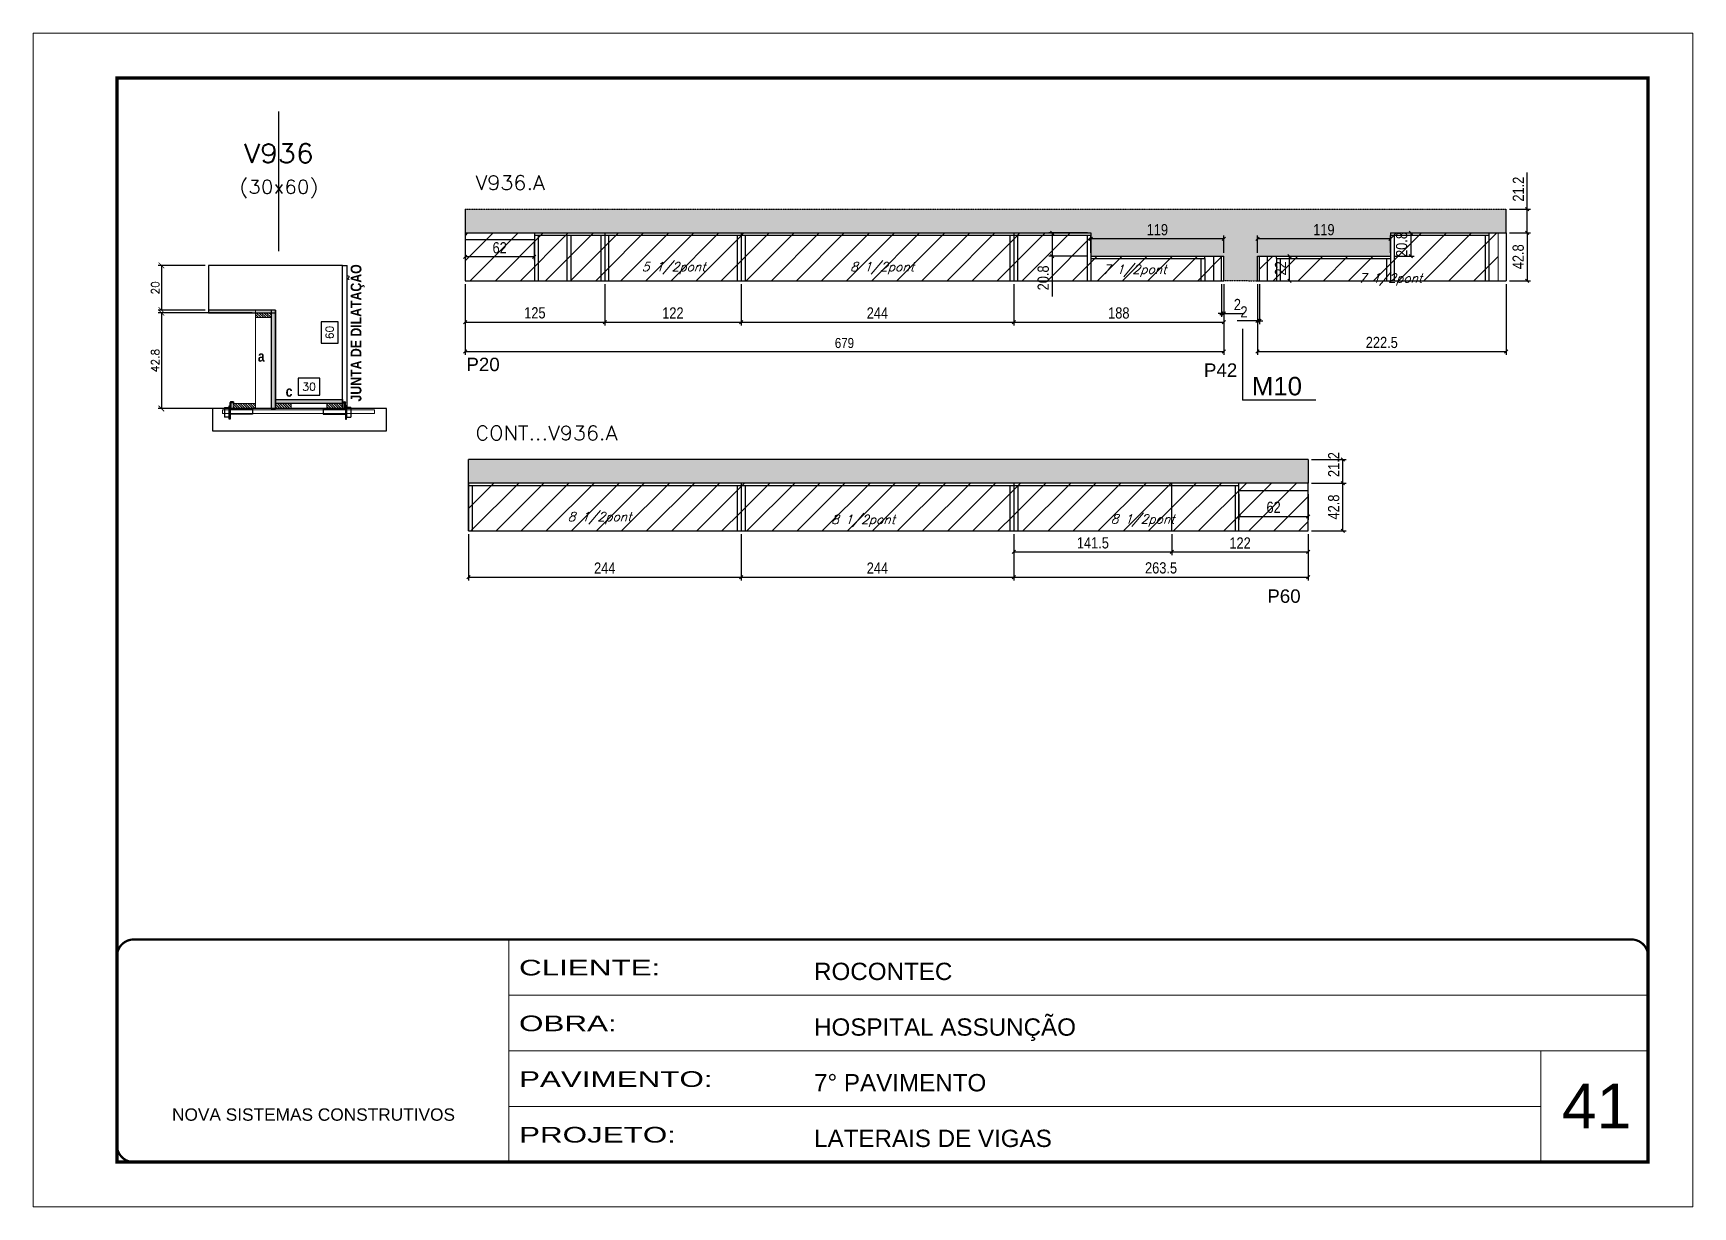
# Model space of a CAD drawing. Extents: x -20960 to -5926, y -2106 to 21915.
# Drawn here: x -12207 to -10722, y 9380 to 10430 of the extents above; entities that cross this region are included whole.
import ezdxf
from ezdxf.enums import TextEntityAlignment as Align

# ---------------------------------------------------------------- set-up
doc = ezdxf.new("R2010")
doc.units = 0
for name, pattern in [('CONTINUO', [0]), ('DASHED', [0.75, 0.5, -0.25]), ('HIDDEN', [0.375, 0.25, -0.125])]:
    doc.linetypes.add(name, pattern=pattern)
for name, color, linetype in [('5', 5, 'Continuous'), ('barrote', 251, 'Continuous'), ('COTA', 241, 'Continuous'), ('Cota Seção (2x)', 4, 'Continuous'), ('detalhes', 4, 'Continuous'), ('NOMENCLATURA', 7, 'Continuous'), ('Painéis', 200, 'Continuous'), ('presilha', 1, 'Continuous'), ('SARR_2.2x7', 40, 'Continuous'), ('SARR_3.5x7', 81, 'Continuous'), ('texto', 7, 'Continuous'), ('Texto de Titulo', 7, 'Continuous'), ('Texto Qtd Sarr', 242, 'Continuous')]:
    doc.layers.add(name, color=color, linetype=linetype)
for name, color, linetype, lineweight in [('CARIMBO', 255, 'Continuous', 9), ('CONCRETO', 251, 'Continuous', 25), ('Folhas', 255, 'Continuous', 9), ('Hachura', 251, 'Continuous', 9), ('Madeira', 126, 'Continuous', 18), ('Sarr 2.2x7', 40, 'Continuous', 9), ('SARRAFO DE PRESSAO', 251, 'DASHED', 9), ('SCO-___-LAJ', 2, 'Continuous', 0), ('Texto Seção', 7, 'Continuous', 15)]:
    doc.layers.add(name, color=color, linetype=linetype, lineweight=lineweight)
doc.styles.add('ARIAL', font='arial.ttf')
doc.styles.add('COTA TECNICA', font='techl___.ttf', dxfattribs={"height": 10})
doc.styles.add('COTA TECNICA-50', font='techl___.ttf', dxfattribs={"height": 9})
doc.styles.add('REGUA-120', font='ROMANS.shx', dxfattribs={"height": 15})
doc.styles.add('Romans', font='romans.shx')
doc.styles.get("Standard").update_dxf_attribs({"font": 'arial.ttf'})
doc.styles.add('TECNICA', font='techb___.ttf', dxfattribs={"height": 10})
doc.styles.add('Tecnologia', font='')
doc.styles.get('Tecnologia').set_extended_font_data('Forgotten Futurist')
doc.dimstyles.new('COTA PAINEL-50', dxfattribs={"dimtxt": 9, "dimasz": 3, "dimexe": 3, "dimexo": 3, "dimgap": 3, "dimtad": 1, "dimdec": 1, "dimzin": 12, "dimdsep": 46, "dimtxsty": 'COTA TECNICA-50', "dimblk1": 'OBLIQUE', "dimblk2": 'OBLIQUE', "dimsah": 1, "dimcen": 0.9, "dimclrd": 4, "dimclre": 4, "dimclrt": 240, "dimadec": 1, "dimazin": 3, "dimtfac": 1, "dimtdec": 1, "dimtmove": 0, "dimatfit": 3, "dimfxl": 1, "dimtolj": 1, "dimtzin": 12, "dimarcsym": 0})
doc.dimstyles.new('Cota Seção (2x)', dxfattribs={"dimtxt": 7, "dimasz": 5, "dimexe": 3, "dimexo": 3, "dimgap": 2, "dimtad": 3, "dimdec": 1, "dimlfac": 0.5, "dimzin": 12, "dimdsep": 46, "dimtxsty": 'Romans', "dimblk": 'ARCHTICK', "dimcen": 0, "dimclrd": 4, "dimclre": 4, "dimclrt": 1, "dimadec": 1, "dimazin": 3, "dimtfac": 1, "dimtdec": 1, "dimtmove": 0, "dimatfit": 3, "dimldrblk": 'OBLIQUE', "dimfxl": 1, "dimtolj": 1, "dimtzin": 12, "dimarcsym": 0})
doc.dimstyles.new('Cota Seção interna', dxfattribs={"dimtxt": 7, "dimasz": 6, "dimexe": 0.18, "dimexo": 2, "dimgap": -4, "dimtad": 3, "dimdec": 1, "dimlfac": 0.5, "dimzin": 12, "dimdsep": 46, "dimtxsty": 'Romans', "dimblk": 'ARCHTICK', "dimcen": 0.09, "dimse1": 1, "dimse2": 1, "dimsd1": 1, "dimsd2": 1, "dimclrd": 180, "dimclre": 5, "dimclrt": 1, "dimadec": 0, "dimazin": 3, "dimtfac": 1, "dimtdec": 1, "dimtofl": 0, "dimtmove": 0, "dimatfit": 3, "dimldrblk": 'ARCHTICK', "dimfxl": 1, "dimtolj": 1, "dimtzin": 0, "dimarcsym": 0})
doc.dimstyles.new('PAINEL', dxfattribs={"dimtxt": 10, "dimasz": 3, "dimexe": 3, "dimexo": 3, "dimgap": 3, "dimtad": 1, "dimdec": 1, "dimzin": 12, "dimdsep": 46, "dimtxsty": 'COTA TECNICA', "dimblk1": 'OBLIQUE', "dimblk2": 'OBLIQUE', "dimsah": 1, "dimcen": 0.9, "dimclrd": 4, "dimclre": 4, "dimclrt": 240, "dimadec": 1, "dimazin": 3, "dimtfac": 1, "dimtdec": 1, "dimtmove": 0, "dimatfit": 3, "dimfxl": 1, "dimtolj": 1, "dimtzin": 12, "dimarcsym": 0})

msp = doc.modelspace()

# ---------------------------------------------------------------- texts
at = {"layer": '5', "linetype": 'Continuous'}
for s, p in [('P20', (-11819.39, 10127.3)), ('P42', (-11159.44, 10122.18)), ('P60', (-11102.74, 9920.01))]:
    msp.add_text(s, height=12, rotation=359.99996, dxfattribs=at).set_placement(p)
at = {"layer": 'CARIMBO', "style": 'ARIAL'}
msp.add_text('41', height=40, dxfattribs=at).set_placement((-10839.14, 9449.78))
at = {"layer": 'detalhes', "style": 'TECNICA'}
msp.add_text('JUNTA DE DILATAÇÃO', height=9.6, rotation=90, dxfattribs=at).set_placement((-11913.33, 10100.13))
for s, p in [('a', (-12006.01, 10135.74)), ('c', (-11981.1, 10104.43))]:
    msp.add_text(s, height=9.6, dxfattribs=at).set_placement(p)
at = {"layer": 'NOMENCLATURA', "linetype": 'Continuous'}
msp.add_text('M10', height=16.5, dxfattribs=at).set_placement((-11116.51, 10105.63))
at = {"layer": 'texto', "color": 2, "char_height": 8, "attachment_point": 5, "style": 'Romans'}
for s, insert in [('{\\Q19;\\C256;5 1/2pont}', (-11633.91, 10219.34)), ('{\\Q19;\\C256;8 1/2pont}', (-11447.39, 10219.34)), ('{\\Q19;\\C256;7 1/2pont}', (-11221.53, 10217.14)), ('{\\Q19;\\C256;7 1/2pont}', (-10992.58, 10209.2)), ('{\\Q19;\\C256;8 1/2pont}', (-11700.2, 9995.79)), ('{\\Q19;\\C256;8 1/2pont}', (-11464.38, 9993.26)), ('{\\Q19;\\C256;8 1/2pont}', (-11214.23, 9993.67))]:
    msp.add_mtext(s, dxfattribs=dict(at, insert=insert))
at = {"layer": 'Texto Seção', "style": 'REGUA-120', "width": 1.05}
for s, p in [('V936.A', (-11811.26, 10289.39)), ('CONT...V936.A', (-11811.26, 10065.48))]:
    msp.add_text(s, height=13, dxfattribs=at).set_placement(p)

# ---------------------------------------------------------------- blocks, each defined once
blk = doc.blocks.new('9999999999')
at = {"color": 30, "linetype": 'CONTINUO'}
for p, q in [((98564.6, 34230.2), (98564.6, 34429.4)), ((98564.6, 34379.6), (99584, 34379.6)), ((98564.6, 34329.8), (99488, 34329.8)), ((99584, 34329.8), (99488, 34329.8)), ((99488, 34329.8), (99488, 34230.2)), ((98564.6, 34280), (99488, 34280))]:
    blk.add_line(p, q, dxfattribs=at)
at = {"color": 30, "linetype": 'CONTINUO', "const_width": 2}
blk.add_lwpolyline([(99584, 34230.2), (99584, 34414.4, 0.414214), (99569, 34429.4), (98229, 34429.4, 0.414214), (98214, 34414.4), (98214, 34245.2, 0.414214), (98229, 34230.2), (99584, 34230.2)], format="xyb", dxfattribs=at)
at = {"layer": 'Folhas'}
blk.add_lwpolyline([(98139, 34190.2), (99624, 34190.2), (99624, 35240.2), (98139, 35240.2)], close=True, dxfattribs=at)
at = {"layer": 'Folhas', "color": 30, "const_width": 3}
blk.add_lwpolyline([(98214, 34230.2), (99584, 34230.2), (99584, 35200.2), (98214, 35200.2)], close=True, dxfattribs=at)
at = {"color": 7, "linetype": 'Continuous', "ltscale": 5, "style": 'ARIAL'}
for s, height, p in [('ROCONTEC', 15.48, (98837.7, 34393.1)), ('HOSPITAL ASSUNÇÃO', 15.483, (98837.7, 34343.3)), ('7° PAVIMENTO', 15.483, (98837.7, 34293.5)), ('NOVA SISTEMAS CONSTRUTIVOS', 11.059, (98263.2, 34267.2)), ('LATERAIS DE VIGAS', 15.483, (98837.7, 34243.7))]:
    blk.add_text(s, height=height, dxfattribs=at).set_placement(p)
at = {"layer": 'Folhas', "color": 7, "style": 'Tecnologia', "width": 1.5}
for s, p in [('CLIENTE:', (98573.7, 34397.2)), ('OBRA:', (98573.7, 34347.3)), ('PAVIMENTO:', (98573.7, 34297.5)), ('PROJETO:', (98573.7, 34247.7))]:
    blk.add_text(s, height=14, dxfattribs=at).set_placement(p)
blk = doc.blocks.new('titulo1')
at = {"layer": 'Defpoints', "color": 252, "linetype": 'HIDDEN', "ltscale": 2}
blk.add_line((0, 0), (0, 125), dxfattribs=at)
at = {"layer": 'Defpoints', "style": 'Romans', "oblique": 15}
blk.add_attdef('FOLHA', text='', height=10, dxfattribs=at).set_placement((0, 15.6), align=Align.MIDDLE_CENTER)
at = {"layer": 'Texto Qtd Sarr', "color": 3, "style": 'Romans', "oblique": 15}
for tag, height, p in [('TITULO', 17, (0, 71.4)), ('SEÇÃO', 12, (0, 41.5))]:
    blk.add_attdef(tag, text='', height=height, dxfattribs=at).set_placement(p, align=Align.MIDDLE_CENTER)
blk = doc.blocks.new('PRESILHA METÁLICA 1')
at = {"layer": 'presilha'}
for p, q in [((0, 13), (6, 13)), ((0, 13), (0, 0)), ((6, 0), (0, 0)), ((6, 15.5), (7.5, 15.5)), ((6, -2.5), (6, 15.5)), ((6, 13), (6, 0)), ((7.5, 10.6), (7.5, 19.9)), ((7.5, 15.5), (7.5, -2.5)), ((37.5, 4.1), (7.5, 4.1)), ((12, 21), (8.6, 21)), ((9, 11.6), (9, 18.9)), ((12, 19.5), (9.6, 19.5)), ((37.5, 11), (9.6, 11)), ((12, 21), (12, 19.5)), ((37.5, 11), (37.5, 4.1)), ((7.5, -2.5), (6, -2.5))]:
    blk.add_line(p, q, dxfattribs=at)
for centre, radius, start, end in [((8.6, 19.9), 1.14, 90, 180), ((9.6, 18.9), 0.57, 90, 180), ((9.6, 11.6), 0.57, 180, 270)]:
    blk.add_arc(centre, radius, start, end, dxfattribs=at)
blk = doc.blocks.new('*D1413')
at = {"layer": 'Cota Seção (2x)', "color": 180, "lineweight": -2, "transparency": 16777216}
for p, q in [((-11950.5, 10120.9), (-11969.9, 10120.9)), ((-11969.9, 10120.9), (-11969.9, 10105.9)), ((-11950.5, 10105.9), (-11950.5, 10120.9)), ((-11969.9, 10105.9), (-11950.5, 10105.9))]:
    blk.add_line(p, q, dxfattribs=at)
at = {"layer": 'Defpoints', "color": 0, "transparency": 16777216}
for p in [(-11930.2, 10101.9), (-11990.2, 10093.9), (-11930.2, 10093.9)]:
    blk.add_point(p, dxfattribs=at)
at = {"layer": 'Cota Seção (2x)', "color": 1, "transparency": 16777216, "insert": (-11960.2, 10113.4), "char_height": 7, "attachment_point": 5, "style": 'Romans'}
blk.add_mtext('\\A1;30', dxfattribs=at)
blk = doc.blocks.new('_ArchTick')
at = {"color": 0, "linetype": 'ByBlock', "const_width": 0.15}
blk.add_lwpolyline([(-0.5, -0.5), (0.5, 0.5)], dxfattribs=at)
blk = doc.blocks.new('*D1632')
at = {"layer": 'COTA', "color": 4, "lineweight": -2, "transparency": 16777216}
for p, q in [((-12011.2, 10179.5), (-12095.3, 10179.5)), ((-12092.3, 10179.5), (-12092.3, 10093.9)), ((-12011.2, 10093.9), (-12095.3, 10093.9))]:
    blk.add_line(p, q, dxfattribs=at)
at = {"layer": 'Defpoints', "color": 0, "transparency": 16777216}
for p in [(-12008.2, 10179.5), (-12092.3, 10093.9), (-12008.2, 10093.9)]:
    blk.add_point(p, dxfattribs=at)
at = {"layer": 'COTA', "color": 4, "lineweight": -2, "transparency": 16777216, "xscale": 5, "yscale": 5, "zscale": 5}
for p, rotation in [((-12092.3, 10179.5), 90), ((-12092.3, 10093.9), 270)]:
    blk.add_blockref('_ArchTick', p, dxfattribs=dict(at, rotation=rotation))
at = {"layer": 'COTA', "color": 1, "transparency": 16777216, "insert": (-12097.8, 10136.7), "char_height": 7, "attachment_point": 5, "rotation": 90, "style": 'Romans'}
blk.add_mtext('\\A1;42.8', dxfattribs=at)
blk = doc.blocks.new('_Oblique')
at = {"color": 0, "linetype": 'ByBlock', "lineweight": -2}
blk.add_line((-0.5, -0.5), (0.5, 0.5), dxfattribs=at)
blk = doc.blocks.new('*D1633')
at = {"layer": 'COTA', "color": 4, "lineweight": -2, "transparency": 16777216}
for p, q in [((-12053.2, 10221.9), (-12095.3, 10221.9)), ((-12092.3, 10221.9), (-12092.3, 10181.9)), ((-12053.2, 10181.9), (-12095.3, 10181.9))]:
    blk.add_line(p, q, dxfattribs=at)
at = {"layer": 'Defpoints', "color": 0, "transparency": 16777216}
for p in [(-12050.2, 10221.9), (-12092.3, 10181.9), (-12050.2, 10181.9)]:
    blk.add_point(p, dxfattribs=at)
at = {"layer": 'COTA', "color": 4, "lineweight": -2, "transparency": 16777216, "xscale": 5, "yscale": 5, "zscale": 5}
for p, rotation in [((-12092.3, 10221.9), 90), ((-12092.3, 10181.9), 270)]:
    blk.add_blockref('_ArchTick', p, dxfattribs=dict(at, rotation=rotation))
at = {"layer": 'COTA', "color": 1, "transparency": 16777216, "insert": (-12097.8, 10201.9), "char_height": 7, "attachment_point": 5, "rotation": 90, "style": 'Romans'}
blk.add_mtext('\\A1;20', dxfattribs=at)
blk = doc.blocks.new('*D1649')
at = {"layer": 'Cota Seção (2x)', "color": 180, "lineweight": -2, "transparency": 16777216}
for p, q in [((-11934.2, 10171.4), (-11949.2, 10171.4)), ((-11949.2, 10171.4), (-11949.2, 10152.4)), ((-11934.2, 10152.4), (-11934.2, 10171.4)), ((-11949.2, 10152.4), (-11934.2, 10152.4))]:
    blk.add_line(p, q, dxfattribs=at)
at = {"layer": 'Defpoints', "color": 0, "transparency": 16777216}
for p in [(-11930.2, 10221.9), (-11930.2, 10101.9), (-11930.2, 10101.9)]:
    blk.add_point(p, dxfattribs=at)
at = {"layer": 'Cota Seção (2x)', "color": 1, "transparency": 16777216, "insert": (-11941.7, 10161.9), "char_height": 7, "attachment_point": 5, "rotation": 90, "style": 'Romans'}
blk.add_mtext('\\A1;60', dxfattribs=at)
blk = doc.blocks.new('*D1650')
at = {"layer": 'COTA', "color": 4, "linetype": 'ByBlock', "lineweight": -2, "transparency": 16777216}
for p, q in [((-11329.6, 10205.2), (-11329.6, 10168.2)), ((-11141.6, 10205.2), (-11141.6, 10168.2)), ((-11329.6, 10171.2), (-11141.6, 10171.2))]:
    blk.add_line(p, q, dxfattribs=at)
at = {"layer": 'Defpoints', "color": 0, "linetype": 'ByBlock', "transparency": 16777216}
for p in [(-11329.6, 10208.2), (-11141.6, 10208.2), (-11141.6, 10171.2)]:
    blk.add_point(p, dxfattribs=at)
at = {"layer": 'COTA', "color": 4, "linetype": 'ByBlock', "lineweight": -2, "transparency": 16777216, "xscale": 3, "yscale": 3, "zscale": 3, "rotation": 180}
blk.add_blockref('_Oblique', (-11329.6, 10171.2), dxfattribs=at)
at = {"layer": 'COTA', "color": 4, "linetype": 'ByBlock', "lineweight": -2, "transparency": 16777216, "xscale": 3, "yscale": 3, "zscale": 3}
blk.add_blockref('_Oblique', (-11141.6, 10171.2), dxfattribs=at)
at = {"layer": 'COTA', "color": 240, "linetype": 'ByBlock', "transparency": 16777216, "insert": (-11235.6, 10179.3), "char_height": 10, "attachment_point": 5, "style": 'COTA TECNICA'}
blk.add_mtext('\\A1;188', dxfattribs=at)
blk = doc.blocks.new('*D1422')
at = {"layer": 'COTA', "color": 4, "linetype": 'ByBlock', "lineweight": -2, "transparency": 16777216}
for p, q in [((-11111.6, 10205.2), (-11111.6, 10141.8)), ((-10889.1, 10205.2), (-10889.1, 10141.8)), ((-11111.6, 10144.8), (-10889.1, 10144.8))]:
    blk.add_line(p, q, dxfattribs=at)
at = {"layer": 'Defpoints', "color": 0, "linetype": 'ByBlock', "transparency": 16777216}
for p in [(-11111.6, 10208.2), (-10889.1, 10208.2), (-10889.1, 10144.8)]:
    blk.add_point(p, dxfattribs=at)
at = {"layer": 'COTA', "color": 4, "linetype": 'ByBlock', "lineweight": -2, "transparency": 16777216, "xscale": 3, "yscale": 3, "zscale": 3, "rotation": 180}
blk.add_blockref('_Oblique', (-11111.6, 10144.8), dxfattribs=at)
at = {"layer": 'COTA', "color": 4, "linetype": 'ByBlock', "lineweight": -2, "transparency": 16777216, "xscale": 3, "yscale": 3, "zscale": 3}
blk.add_blockref('_Oblique', (-10889.1, 10144.8), dxfattribs=at)
at = {"layer": 'COTA', "color": 240, "linetype": 'ByBlock', "transparency": 16777216, "insert": (-11000.3, 10152.9), "char_height": 10, "attachment_point": 5, "style": 'COTA TECNICA'}
blk.add_mtext('\\A1;222.5', dxfattribs=at)
blk = doc.blocks.new('*D1651')
at = {"layer": 'COTA', "color": 4, "linetype": 'ByBlock', "lineweight": -2, "transparency": 16777216}
for p, q in [((-10989.6, 10251), (-10971.4, 10251)), ((-10974.4, 10251), (-10974.4, 10230.2)), ((-10989.6, 10230.2), (-10971.4, 10230.2))]:
    blk.add_line(p, q, dxfattribs=at)
at = {"layer": 'Defpoints', "color": 0, "linetype": 'ByBlock', "transparency": 16777216}
for p in [(-10992.6, 10251), (-10992.6, 10230.2), (-10974.4, 10230.2)]:
    blk.add_point(p, dxfattribs=at)
at = {"layer": 'COTA', "color": 4, "linetype": 'ByBlock', "lineweight": -2, "transparency": 16777216, "xscale": 3, "yscale": 3, "zscale": 3}
for p, rotation in [((-10974.4, 10251), 90), ((-10974.4, 10230.2), 270)]:
    blk.add_blockref('_Oblique', p, dxfattribs=dict(at, rotation=rotation))
at = {"layer": 'COTA', "color": 240, "linetype": 'ByBlock', "transparency": 16777216, "insert": (-10982.5, 10240.6), "char_height": 10, "attachment_point": 5, "rotation": 90, "style": 'COTA TECNICA'}
blk.add_mtext('\\A1;20.8', dxfattribs=at)
blk = doc.blocks.new('*D1652')
at = {"layer": 'COTA', "color": 4, "linetype": 'ByBlock', "lineweight": -2, "transparency": 16777216}
for p, q in [((-11111.6, 10233.2), (-11111.6, 10248.7)), ((-10992.6, 10233.2), (-10992.6, 10248.7)), ((-10992.6, 10245.7), (-11111.6, 10245.7))]:
    blk.add_line(p, q, dxfattribs=at)
at = {"layer": 'Defpoints', "color": 0, "linetype": 'ByBlock', "transparency": 16777216}
for p in [(-11111.6, 10245.7), (-11111.6, 10230.2), (-10992.6, 10230.2)]:
    blk.add_point(p, dxfattribs=at)
at = {"layer": 'COTA', "color": 4, "linetype": 'ByBlock', "lineweight": -2, "transparency": 16777216, "xscale": 3, "yscale": 3, "zscale": 3, "rotation": 180}
blk.add_blockref('_Oblique', (-11111.6, 10245.7), dxfattribs=at)
at = {"layer": 'COTA', "color": 4, "linetype": 'ByBlock', "lineweight": -2, "transparency": 16777216, "xscale": 3, "yscale": 3, "zscale": 3}
blk.add_blockref('_Oblique', (-10992.6, 10245.7), dxfattribs=at)
at = {"layer": 'COTA', "color": 240, "linetype": 'ByBlock', "transparency": 16777216, "insert": (-11052.1, 10253.8), "char_height": 10, "attachment_point": 5, "style": 'COTA TECNICA'}
blk.add_mtext('\\A1;119', dxfattribs=at)
blk = doc.blocks.new('*D1653')
at = {"layer": 'COTA', "color": 4, "linetype": 'ByBlock', "lineweight": -2, "transparency": 16777216}
for p, q in [((-11143.6, 10205.2), (-11143.6, 10175.9)), ((-11141.6, 10205.2), (-11141.6, 10175.9)), ((-11143.6, 10178.9), (-11146.6, 10178.9)), ((-11143.6, 10178.9), (-11141.6, 10178.9)), ((-11141.6, 10178.9), (-11123.5, 10178.9))]:
    blk.add_line(p, q, dxfattribs=at)
at = {"layer": 'Defpoints', "color": 0, "linetype": 'ByBlock', "transparency": 16777216}
for p in [(-11143.6, 10208.2), (-11141.6, 10208.2), (-11141.6, 10178.9)]:
    blk.add_point(p, dxfattribs=at)
at = {"layer": 'COTA', "color": 4, "linetype": 'ByBlock', "lineweight": -2, "transparency": 16777216, "xscale": 3, "yscale": 3, "zscale": 3}
blk.add_blockref('_Oblique', (-11143.6, 10178.9), dxfattribs=at)
at = {"layer": 'COTA', "color": 4, "linetype": 'ByBlock', "lineweight": -2, "transparency": 16777216, "xscale": 3, "yscale": 3, "zscale": 3, "rotation": 180}
blk.add_blockref('_Oblique', (-11141.6, 10178.9), dxfattribs=at)
at = {"layer": 'COTA', "color": 240, "linetype": 'ByBlock', "transparency": 16777216, "insert": (-11129.5, 10186.9), "char_height": 10, "attachment_point": 5, "style": 'COTA TECNICA'}
blk.add_mtext('\\A1;2', dxfattribs=at)
blk = doc.blocks.new('*D1654')
at = {"layer": 'COTA', "color": 4, "linetype": 'ByBlock', "lineweight": -2, "transparency": 16777216}
for p, q in [((-11111.6, 10205.2), (-11111.6, 10169.3)), ((-11109.6, 10205.2), (-11109.6, 10169.3)), ((-11111.6, 10172.3), (-11129.7, 10172.3)), ((-11109.6, 10172.3), (-11111.6, 10172.3)), ((-11109.6, 10172.3), (-11106.6, 10172.3))]:
    blk.add_line(p, q, dxfattribs=at)
at = {"layer": 'Defpoints', "color": 0, "linetype": 'ByBlock', "transparency": 16777216}
for p in [(-11111.6, 10208.2), (-11109.6, 10208.2), (-11111.6, 10172.3)]:
    blk.add_point(p, dxfattribs=at)
at = {"layer": 'COTA', "color": 4, "linetype": 'ByBlock', "lineweight": -2, "transparency": 16777216, "xscale": 3, "yscale": 3, "zscale": 3}
blk.add_blockref('_Oblique', (-11111.6, 10172.3), dxfattribs=at)
at = {"layer": 'COTA', "color": 4, "linetype": 'ByBlock', "lineweight": -2, "transparency": 16777216, "xscale": 3, "yscale": 3, "zscale": 3, "rotation": 180}
blk.add_blockref('_Oblique', (-11109.6, 10172.3), dxfattribs=at)
at = {"layer": 'COTA', "color": 240, "linetype": 'ByBlock', "transparency": 16777216, "insert": (-11123.6, 10180.3), "char_height": 10, "attachment_point": 5, "style": 'COTA TECNICA'}
blk.add_mtext('\\A1;2', dxfattribs=at)
blk = doc.blocks.new('*D1655')
at = {"layer": 'COTA', "color": 4, "linetype": 'ByBlock', "lineweight": -2, "transparency": 16777216}
for p, q in [((-11260.6, 10233.2), (-11260.6, 10248.7)), ((-11141.6, 10233.2), (-11141.6, 10248.7)), ((-11141.6, 10245.7), (-11260.6, 10245.7))]:
    blk.add_line(p, q, dxfattribs=at)
at = {"layer": 'Defpoints', "color": 0, "linetype": 'ByBlock', "transparency": 16777216}
for p in [(-11260.6, 10245.7), (-11260.6, 10230.2), (-11141.6, 10230.2)]:
    blk.add_point(p, dxfattribs=at)
at = {"layer": 'COTA', "color": 4, "linetype": 'ByBlock', "lineweight": -2, "transparency": 16777216, "xscale": 3, "yscale": 3, "zscale": 3, "rotation": 180}
blk.add_blockref('_Oblique', (-11260.6, 10245.7), dxfattribs=at)
at = {"layer": 'COTA', "color": 4, "linetype": 'ByBlock', "lineweight": -2, "transparency": 16777216, "xscale": 3, "yscale": 3, "zscale": 3}
blk.add_blockref('_Oblique', (-11141.6, 10245.7), dxfattribs=at)
at = {"layer": 'COTA', "color": 240, "linetype": 'ByBlock', "transparency": 16777216, "insert": (-11201.1, 10253.8), "char_height": 10, "attachment_point": 5, "style": 'COTA TECNICA'}
blk.add_mtext('\\A1;119', dxfattribs=at)
blk = doc.blocks.new('*D1656')
at = {"layer": 'COTA', "color": 4, "linetype": 'ByBlock', "lineweight": -2, "transparency": 16777216}
for p, q in [((-11263.6, 10251), (-11298.1, 10251)), ((-11295.1, 10251), (-11295.1, 10230.2)), ((-11263.6, 10230.2), (-11298.1, 10230.2)), ((-11295.1, 10230.2), (-11295.1, 10194.2))]:
    blk.add_line(p, q, dxfattribs=at)
at = {"layer": 'Defpoints', "color": 0, "linetype": 'ByBlock', "transparency": 16777216}
for p in [(-11260.6, 10251), (-11295.1, 10230.2), (-11260.6, 10230.2)]:
    blk.add_point(p, dxfattribs=at)
at = {"layer": 'COTA', "color": 4, "linetype": 'ByBlock', "lineweight": -2, "transparency": 16777216, "xscale": 3, "yscale": 3, "zscale": 3}
for p, rotation in [((-11295.1, 10251), 90), ((-11295.1, 10230.2), 270)]:
    blk.add_blockref('_Oblique', p, dxfattribs=dict(at, rotation=rotation))
at = {"layer": 'COTA', "color": 240, "linetype": 'ByBlock', "transparency": 16777216, "insert": (-11303.2, 10210.7), "char_height": 10, "attachment_point": 5, "rotation": 90, "style": 'COTA TECNICA'}
blk.add_mtext('\\A1;20.8', dxfattribs=at)
blk = doc.blocks.new('*D1423')
at = {"layer": 'COTA', "color": 4, "linetype": 'ByBlock', "lineweight": -2, "transparency": 16777216}
for p, q in [((-10886.1, 10251), (-10867.1, 10251)), ((-10870.1, 10251), (-10870.1, 10208.2)), ((-10886.1, 10208.2), (-10867.1, 10208.2))]:
    blk.add_line(p, q, dxfattribs=at)
at = {"layer": 'Defpoints', "color": 0, "linetype": 'ByBlock', "transparency": 16777216}
for p in [(-10889.1, 10251), (-10889.1, 10208.2), (-10870.1, 10208.2)]:
    blk.add_point(p, dxfattribs=at)
at = {"layer": 'COTA', "color": 4, "linetype": 'ByBlock', "lineweight": -2, "transparency": 16777216, "xscale": 3, "yscale": 3, "zscale": 3}
for p, rotation in [((-10870.1, 10251), 90), ((-10870.1, 10208.2), 270)]:
    blk.add_blockref('_Oblique', p, dxfattribs=dict(at, rotation=rotation))
at = {"layer": 'COTA', "color": 240, "linetype": 'ByBlock', "transparency": 16777216, "insert": (-10878.2, 10229.6), "char_height": 10, "attachment_point": 5, "rotation": 90, "style": 'COTA TECNICA'}
blk.add_mtext('\\A1;42.8', dxfattribs=at)
blk = doc.blocks.new('*D1424')
at = {"layer": 'COTA', "color": 4, "linetype": 'ByBlock', "lineweight": -2, "transparency": 16777216}
for p, q in [((-10870.1, 10272.2), (-10870.1, 10304.9)), ((-10886.1, 10272.2), (-10867.1, 10272.2)), ((-10870.1, 10251), (-10870.1, 10272.2)), ((-10886.1, 10251), (-10867.1, 10251))]:
    blk.add_line(p, q, dxfattribs=at)
at = {"layer": 'Defpoints', "color": 0, "linetype": 'ByBlock', "transparency": 16777216}
for p in [(-10889.1, 10272.2), (-10870.1, 10272.2), (-10889.1, 10251)]:
    blk.add_point(p, dxfattribs=at)
at = {"layer": 'COTA', "color": 4, "linetype": 'ByBlock', "lineweight": -2, "transparency": 16777216, "xscale": 3, "yscale": 3, "zscale": 3}
for p, rotation in [((-10870.1, 10272.2), 90), ((-10870.1, 10251), 270)]:
    blk.add_blockref('_Oblique', p, dxfattribs=dict(at, rotation=rotation))
at = {"layer": 'COTA', "color": 240, "linetype": 'ByBlock', "transparency": 16777216, "insert": (-10878.1, 10290.1), "char_height": 10, "attachment_point": 5, "rotation": 90, "style": 'COTA TECNICA'}
blk.add_mtext('\\A1;21.2', dxfattribs=at)
blk = doc.blocks.new('*D1425')
at = {"layer": 'COTA', "color": 4, "linetype": 'ByBlock', "lineweight": -2, "transparency": 16777216}
for p, q in [((-11820.6, 10205.2), (-11820.6, 10168.2)), ((-11695.6, 10205.2), (-11695.6, 10168.2)), ((-11820.6, 10171.2), (-11695.6, 10171.2))]:
    blk.add_line(p, q, dxfattribs=at)
at = {"layer": 'Defpoints', "color": 0, "linetype": 'ByBlock', "transparency": 16777216}
for p in [(-11820.6, 10208.2), (-11695.6, 10208.2), (-11695.6, 10171.2)]:
    blk.add_point(p, dxfattribs=at)
at = {"layer": 'COTA', "color": 4, "linetype": 'ByBlock', "lineweight": -2, "transparency": 16777216, "xscale": 3, "yscale": 3, "zscale": 3, "rotation": 180}
blk.add_blockref('_Oblique', (-11820.6, 10171.2), dxfattribs=at)
at = {"layer": 'COTA', "color": 4, "linetype": 'ByBlock', "lineweight": -2, "transparency": 16777216, "xscale": 3, "yscale": 3, "zscale": 3}
blk.add_blockref('_Oblique', (-11695.6, 10171.2), dxfattribs=at)
at = {"layer": 'COTA', "color": 240, "linetype": 'ByBlock', "transparency": 16777216, "insert": (-11758.1, 10179.4), "char_height": 10, "attachment_point": 5, "style": 'COTA TECNICA'}
blk.add_mtext('\\A1;125', dxfattribs=at)
blk = doc.blocks.new('*D1657')
at = {"layer": 'COTA', "color": 4, "linetype": 'ByBlock', "lineweight": -2, "transparency": 16777216}
for p, q in [((-11573.6, 10205.2), (-11573.6, 10168.2)), ((-11329.6, 10205.2), (-11329.6, 10168.2)), ((-11573.6, 10171.2), (-11329.6, 10171.2))]:
    blk.add_line(p, q, dxfattribs=at)
at = {"layer": 'Defpoints', "color": 0, "linetype": 'ByBlock', "transparency": 16777216}
for p in [(-11573.6, 10208.2), (-11329.6, 10208.2), (-11329.6, 10171.2)]:
    blk.add_point(p, dxfattribs=at)
at = {"layer": 'COTA', "color": 4, "linetype": 'ByBlock', "lineweight": -2, "transparency": 16777216, "xscale": 3, "yscale": 3, "zscale": 3, "rotation": 180}
blk.add_blockref('_Oblique', (-11573.6, 10171.2), dxfattribs=at)
at = {"layer": 'COTA', "color": 4, "linetype": 'ByBlock', "lineweight": -2, "transparency": 16777216, "xscale": 3, "yscale": 3, "zscale": 3}
blk.add_blockref('_Oblique', (-11329.6, 10171.2), dxfattribs=at)
at = {"layer": 'COTA', "color": 240, "linetype": 'ByBlock', "transparency": 16777216, "insert": (-11451.6, 10179.3), "char_height": 10, "attachment_point": 5, "style": 'COTA TECNICA'}
blk.add_mtext('\\A1;244', dxfattribs=at)
blk = doc.blocks.new('*D1658')
at = {"layer": 'COTA', "color": 4, "linetype": 'ByBlock', "lineweight": -2, "transparency": 16777216}
for p, q in [((-11091.6, 10230.2), (-11079.9, 10230.2)), ((-11082.9, 10208.2), (-11082.9, 10230.2)), ((-11091.6, 10208.2), (-11079.9, 10208.2))]:
    blk.add_line(p, q, dxfattribs=at)
at = {"layer": 'Defpoints', "color": 0, "linetype": 'ByBlock', "transparency": 16777216}
for p in [(-11094.6, 10230.2), (-11082.9, 10230.2), (-11094.6, 10208.2)]:
    blk.add_point(p, dxfattribs=at)
at = {"layer": 'COTA', "color": 4, "linetype": 'ByBlock', "lineweight": -2, "transparency": 16777216, "xscale": 3, "yscale": 3, "zscale": 3}
for p, rotation in [((-11082.9, 10230.2), 90), ((-11082.9, 10208.2), 270)]:
    blk.add_blockref('_Oblique', p, dxfattribs=dict(at, rotation=rotation))
at = {"layer": 'COTA', "color": 240, "linetype": 'ByBlock', "transparency": 16777216, "insert": (-11090.9, 10219.2), "char_height": 10, "attachment_point": 5, "rotation": 90, "style": 'COTA TECNICA'}
blk.add_mtext('\\A1;22', dxfattribs=at)
blk = doc.blocks.new('*D1659')
at = {"layer": 'COTA', "color": 4, "linetype": 'ByBlock', "lineweight": -2, "transparency": 16777216}
for p, q in [((-11820.6, 10205.2), (-11820.6, 10141.8)), ((-11141.6, 10205.2), (-11141.6, 10141.8)), ((-11820.6, 10144.8), (-11141.6, 10144.8))]:
    blk.add_line(p, q, dxfattribs=at)
at = {"layer": 'Defpoints', "color": 0, "linetype": 'ByBlock', "transparency": 16777216}
for p in [(-11820.6, 10208.2), (-11141.6, 10208.2), (-11141.6, 10144.8)]:
    blk.add_point(p, dxfattribs=at)
at = {"layer": 'COTA', "color": 4, "linetype": 'ByBlock', "lineweight": -2, "transparency": 16777216, "xscale": 3, "yscale": 3, "zscale": 3, "rotation": 180}
blk.add_blockref('_Oblique', (-11820.6, 10144.8), dxfattribs=at)
at = {"layer": 'COTA', "color": 4, "linetype": 'ByBlock', "lineweight": -2, "transparency": 16777216, "xscale": 3, "yscale": 3, "zscale": 3}
blk.add_blockref('_Oblique', (-11141.6, 10144.8), dxfattribs=at)
at = {"layer": 'COTA', "color": 240, "linetype": 'ByBlock', "transparency": 16777216, "insert": (-11481.1, 10152.4), "char_height": 9, "attachment_point": 5, "style": 'COTA TECNICA-50'}
blk.add_mtext('\\A1;679', dxfattribs=at)
blk = doc.blocks.new('*D1660')
at = {"layer": 'COTA', "color": 4, "lineweight": -2, "ltscale": 25, "transparency": 16777216}
for p, q in [((-11817.6, 9981.3), (-11817.6, 9940)), ((-11573.6, 9981.3), (-11573.6, 9940)), ((-11817.6, 9943), (-11573.6, 9943))]:
    blk.add_line(p, q, dxfattribs=at)
at = {"layer": 'Defpoints', "color": 0, "ltscale": 25, "transparency": 16777216}
for p in [(-11817.6, 9984.3), (-11573.6, 9984.3), (-11573.6, 9943)]:
    blk.add_point(p, dxfattribs=at)
at = {"layer": 'COTA', "color": 4, "lineweight": -2, "ltscale": 25, "transparency": 16777216, "xscale": 3, "yscale": 3, "zscale": 3, "rotation": 180}
blk.add_blockref('_Oblique', (-11817.6, 9943), dxfattribs=at)
at = {"layer": 'COTA', "color": 4, "lineweight": -2, "ltscale": 25, "transparency": 16777216, "xscale": 3, "yscale": 3, "zscale": 3}
blk.add_blockref('_Oblique', (-11573.6, 9943), dxfattribs=at)
at = {"layer": 'COTA', "color": 240, "ltscale": 25, "transparency": 16777216, "insert": (-11695.6, 9951.1), "char_height": 10, "attachment_point": 5, "style": 'COTA TECNICA'}
blk.add_mtext('\\A1;244', dxfattribs=at)
blk = doc.blocks.new('*D1661')
at = {"layer": 'COTA', "color": 4, "lineweight": -2, "ltscale": 25, "transparency": 16777216}
for p, q in [((-11573.6, 9981.3), (-11573.6, 9940)), ((-11329.6, 9981.3), (-11329.6, 9940)), ((-11573.6, 9943), (-11329.6, 9943))]:
    blk.add_line(p, q, dxfattribs=at)
at = {"layer": 'Defpoints', "color": 0, "ltscale": 25, "transparency": 16777216}
for p in [(-11573.6, 9984.3), (-11329.6, 9984.3), (-11329.6, 9943)]:
    blk.add_point(p, dxfattribs=at)
at = {"layer": 'COTA', "color": 4, "lineweight": -2, "ltscale": 25, "transparency": 16777216, "xscale": 3, "yscale": 3, "zscale": 3, "rotation": 180}
blk.add_blockref('_Oblique', (-11573.6, 9943), dxfattribs=at)
at = {"layer": 'COTA', "color": 4, "lineweight": -2, "ltscale": 25, "transparency": 16777216, "xscale": 3, "yscale": 3, "zscale": 3}
blk.add_blockref('_Oblique', (-11329.6, 9943), dxfattribs=at)
at = {"layer": 'COTA', "color": 240, "ltscale": 25, "transparency": 16777216, "insert": (-11451.6, 9951.1), "char_height": 10, "attachment_point": 5, "style": 'COTA TECNICA'}
blk.add_mtext('\\A1;244', dxfattribs=at)
blk = doc.blocks.new('*D1662')
at = {"layer": 'COTA', "color": 4, "lineweight": -2, "ltscale": 25, "transparency": 16777216}
for p, q in [((-11329.6, 9981.3), (-11329.6, 9940)), ((-11066.1, 9981.3), (-11066.1, 9940)), ((-11329.6, 9943), (-11066.1, 9943))]:
    blk.add_line(p, q, dxfattribs=at)
at = {"layer": 'Defpoints', "color": 0, "ltscale": 25, "transparency": 16777216}
for p in [(-11329.6, 9984.3), (-11066.1, 9984.3), (-11066.1, 9943)]:
    blk.add_point(p, dxfattribs=at)
at = {"layer": 'COTA', "color": 4, "lineweight": -2, "ltscale": 25, "transparency": 16777216, "xscale": 3, "yscale": 3, "zscale": 3, "rotation": 180}
blk.add_blockref('_Oblique', (-11329.6, 9943), dxfattribs=at)
at = {"layer": 'COTA', "color": 4, "lineweight": -2, "ltscale": 25, "transparency": 16777216, "xscale": 3, "yscale": 3, "zscale": 3}
blk.add_blockref('_Oblique', (-11066.1, 9943), dxfattribs=at)
at = {"layer": 'COTA', "color": 240, "ltscale": 25, "transparency": 16777216, "insert": (-11197.8, 9951.2), "char_height": 10, "attachment_point": 5, "style": 'COTA TECNICA'}
blk.add_mtext('\\A1;263.5', dxfattribs=at)
blk = doc.blocks.new('*D1663')
at = {"layer": 'COTA', "color": 4, "lineweight": -2, "ltscale": 25, "transparency": 16777216}
for p, q in [((-11329.6, 9981.3), (-11329.6, 9962.5)), ((-11188.1, 9981.3), (-11188.1, 9962.5)), ((-11329.6, 9965.5), (-11188.1, 9965.5))]:
    blk.add_line(p, q, dxfattribs=at)
at = {"layer": 'Defpoints', "color": 0, "ltscale": 25, "transparency": 16777216}
for p in [(-11329.6, 9984.3), (-11188.1, 9984.3), (-11188.1, 9965.5)]:
    blk.add_point(p, dxfattribs=at)
at = {"layer": 'COTA', "color": 4, "lineweight": -2, "ltscale": 25, "transparency": 16777216, "xscale": 3, "yscale": 3, "zscale": 3, "rotation": 180}
blk.add_blockref('_Oblique', (-11329.6, 9965.5), dxfattribs=at)
at = {"layer": 'COTA', "color": 4, "lineweight": -2, "ltscale": 25, "transparency": 16777216, "xscale": 3, "yscale": 3, "zscale": 3}
blk.add_blockref('_Oblique', (-11188.1, 9965.5), dxfattribs=at)
at = {"layer": 'COTA', "color": 240, "ltscale": 25, "transparency": 16777216, "insert": (-11258.8, 9973.6), "char_height": 10, "attachment_point": 5, "style": 'COTA TECNICA'}
blk.add_mtext('\\A1;141.5', dxfattribs=at)
blk = doc.blocks.new('*D1664')
at = {"layer": 'COTA', "color": 4, "lineweight": -2, "ltscale": 25, "transparency": 16777216}
for p, q in [((-11188.1, 9981.3), (-11188.1, 9962.5)), ((-11066.1, 9981.3), (-11066.1, 9962.5)), ((-11188.1, 9965.5), (-11066.1, 9965.5))]:
    blk.add_line(p, q, dxfattribs=at)
at = {"layer": 'Defpoints', "color": 0, "ltscale": 25, "transparency": 16777216}
for p in [(-11188.1, 9984.3), (-11066.1, 9984.3), (-11066.1, 9965.5)]:
    blk.add_point(p, dxfattribs=at)
at = {"layer": 'COTA', "color": 4, "lineweight": -2, "ltscale": 25, "transparency": 16777216, "xscale": 3, "yscale": 3, "zscale": 3, "rotation": 180}
blk.add_blockref('_Oblique', (-11188.1, 9965.5), dxfattribs=at)
at = {"layer": 'COTA', "color": 4, "lineweight": -2, "ltscale": 25, "transparency": 16777216, "xscale": 3, "yscale": 3, "zscale": 3}
blk.add_blockref('_Oblique', (-11066.1, 9965.5), dxfattribs=at)
at = {"layer": 'COTA', "color": 240, "ltscale": 25, "transparency": 16777216, "insert": (-11127.1, 9973.5), "char_height": 10, "attachment_point": 5, "style": 'COTA TECNICA'}
blk.add_mtext('\\A1;122', dxfattribs=at)
blk = doc.blocks.new('*D1665')
at = {"layer": 'COTA', "color": 4, "lineweight": -2, "ltscale": 25, "transparency": 16777216}
for p, q in [((-11128.1, 10017.1), (-11128.1, 9994.3)), ((-11066.1, 10017.1), (-11066.1, 9994.3)), ((-11128.1, 9997.3), (-11066.1, 9997.3))]:
    blk.add_line(p, q, dxfattribs=at)
at = {"layer": 'Defpoints', "color": 0, "ltscale": 25, "transparency": 16777216}
for p in [(-11128.1, 10020.1), (-11066.1, 10020.1), (-11066.1, 9997.3)]:
    blk.add_point(p, dxfattribs=at)
at = {"layer": 'COTA', "color": 4, "lineweight": -2, "ltscale": 25, "transparency": 16777216, "xscale": 3, "yscale": 3, "zscale": 3, "rotation": 180}
blk.add_blockref('_Oblique', (-11128.1, 9997.3), dxfattribs=at)
at = {"layer": 'COTA', "color": 4, "lineweight": -2, "ltscale": 25, "transparency": 16777216, "xscale": 3, "yscale": 3, "zscale": 3}
blk.add_blockref('_Oblique', (-11066.1, 9997.3), dxfattribs=at)
at = {"layer": 'COTA', "color": 240, "ltscale": 25, "transparency": 16777216, "insert": (-11097.1, 10005.4), "char_height": 10, "attachment_point": 5, "style": 'COTA TECNICA'}
blk.add_mtext('\\A1;62', dxfattribs=at)
blk = doc.blocks.new('*D1666')
at = {"layer": 'COTA', "color": 4, "lineweight": -2, "ltscale": 25, "transparency": 16777216}
for p, q in [((-11063.1, 10048.3), (-11032.2, 10048.3)), ((-11035.2, 10027.1), (-11035.2, 10048.3)), ((-11063.1, 10027.1), (-11032.2, 10027.1))]:
    blk.add_line(p, q, dxfattribs=at)
at = {"layer": 'Defpoints', "color": 0, "ltscale": 25, "transparency": 16777216}
for p in [(-11066.1, 10048.3), (-11035.2, 10048.3), (-11066.1, 10027.1)]:
    blk.add_point(p, dxfattribs=at)
at = {"layer": 'COTA', "color": 4, "lineweight": -2, "ltscale": 25, "transparency": 16777216, "xscale": 3, "yscale": 3, "zscale": 3}
for p, rotation in [((-11035.2, 10048.3), 90), ((-11035.2, 10027.1), 270)]:
    blk.add_blockref('_Oblique', p, dxfattribs=dict(at, rotation=rotation))
at = {"layer": 'COTA', "color": 240, "ltscale": 25, "transparency": 16777216, "insert": (-11043.3, 10043.7), "char_height": 10, "attachment_point": 5, "rotation": 90, "style": 'COTA TECNICA'}
blk.add_mtext('\\A1;21.2', dxfattribs=at)
blk = doc.blocks.new('*D1667')
at = {"layer": 'COTA', "color": 4, "lineweight": -2, "ltscale": 25, "transparency": 16777216}
for p, q in [((-11063.1, 10027.1), (-11032.2, 10027.1)), ((-11035.2, 9984.3), (-11035.2, 10027.1)), ((-11063.1, 9984.3), (-11032.2, 9984.3))]:
    blk.add_line(p, q, dxfattribs=at)
at = {"layer": 'Defpoints', "color": 0, "ltscale": 25, "transparency": 16777216}
for p in [(-11066.1, 10027.1), (-11035.2, 10027.1), (-11066.1, 9984.3)]:
    blk.add_point(p, dxfattribs=at)
at = {"layer": 'COTA', "color": 4, "lineweight": -2, "ltscale": 25, "transparency": 16777216, "xscale": 3, "yscale": 3, "zscale": 3}
for p, rotation in [((-11035.2, 10027.1), 90), ((-11035.2, 9984.3), 270)]:
    blk.add_blockref('_Oblique', p, dxfattribs=dict(at, rotation=rotation))
at = {"layer": 'COTA', "color": 240, "ltscale": 25, "transparency": 16777216, "insert": (-11043.3, 10005.7), "char_height": 10, "attachment_point": 5, "rotation": 90, "style": 'COTA TECNICA'}
blk.add_mtext('\\A1;42.8', dxfattribs=at)
blk = doc.blocks.new('*D1644')
at = {"layer": 'COTA', "color": 4, "lineweight": -2, "ltscale": 25, "transparency": 16777216}
for p, q in [((-11820.6, 10242), (-11820.6, 10226.5)), ((-11758.6, 10242), (-11758.6, 10226.5)), ((-11758.6, 10229.5), (-11820.6, 10229.5))]:
    blk.add_line(p, q, dxfattribs=at)
at = {"layer": 'Defpoints', "color": 0, "ltscale": 25, "transparency": 16777216}
for p in [(-11820.6, 10245), (-11758.6, 10245), (-11820.6, 10229.5)]:
    blk.add_point(p, dxfattribs=at)
at = {"layer": 'COTA', "color": 4, "lineweight": -2, "ltscale": 25, "transparency": 16777216, "xscale": 3, "yscale": 3, "zscale": 3, "rotation": 180}
blk.add_blockref('_Oblique', (-11820.6, 10229.5), dxfattribs=at)
at = {"layer": 'COTA', "color": 4, "lineweight": -2, "ltscale": 25, "transparency": 16777216, "xscale": 3, "yscale": 3, "zscale": 3}
blk.add_blockref('_Oblique', (-11758.6, 10229.5), dxfattribs=at)
at = {"layer": 'COTA', "color": 240, "ltscale": 25, "transparency": 16777216, "insert": (-11789.6, 10237.6), "char_height": 10, "attachment_point": 5, "style": 'COTA TECNICA'}
blk.add_mtext('\\A1;62', dxfattribs=at)
blk = doc.blocks.new('*D1645')
at = {"layer": 'COTA', "color": 4, "lineweight": -2, "ltscale": 25, "transparency": 16777216}
for p, q in [((-11695.6, 10205.2), (-11695.6, 10168.2)), ((-11573.6, 10205.2), (-11573.6, 10168.2)), ((-11695.6, 10171.2), (-11573.6, 10171.2))]:
    blk.add_line(p, q, dxfattribs=at)
at = {"layer": 'Defpoints', "color": 0, "ltscale": 25, "transparency": 16777216}
for p in [(-11695.6, 10208.2), (-11573.6, 10208.2), (-11573.6, 10171.2)]:
    blk.add_point(p, dxfattribs=at)
at = {"layer": 'COTA', "color": 4, "lineweight": -2, "ltscale": 25, "transparency": 16777216, "xscale": 3, "yscale": 3, "zscale": 3, "rotation": 180}
blk.add_blockref('_Oblique', (-11695.6, 10171.2), dxfattribs=at)
at = {"layer": 'COTA', "color": 4, "lineweight": -2, "ltscale": 25, "transparency": 16777216, "xscale": 3, "yscale": 3, "zscale": 3}
blk.add_blockref('_Oblique', (-11573.6, 10171.2), dxfattribs=at)
at = {"layer": 'COTA', "color": 240, "ltscale": 25, "transparency": 16777216, "insert": (-11634.6, 10179.3), "char_height": 10, "attachment_point": 5, "style": 'COTA TECNICA'}
blk.add_mtext('\\A1;122', dxfattribs=at)

# ---------------------------------------------------------------- dimensions: what is measured, and where the dimension line sits
at = {"layer": 'COTA', "linetype": 'ByBlock'}
for base, p1, p2, picture, middle in [((-10870.06, 10272.2), (-10889.08, 10251), (-10889.08, 10272.2), '*D1424', (-10878.12, 10290.07)), ((-11295.08, 10230.2), (-11260.58, 10251), (-11260.58, 10230.2), '*D1656', (-11303.21, 10210.68)), ((-10870.06, 10208.2), (-10889.08, 10251), (-10889.08, 10208.2), '*D1423', (-10878.16, 10229.6)), ((-11082.9, 10230.2), (-11094.58, 10208.2), (-11094.58, 10230.2), '*D1658', (-11090.9, 10219.2))]:
    dim = msp.add_linear_dim(base=base, p1=p1, p2=p2, angle=90, dimstyle='PAINEL', dxfattribs=at)
    dim.commit()
    dim.dimension.update_dxf_attribs({"geometry": picture, "text_midpoint": middle})
for base, p1, p2, picture, middle in [((-11260.58, 10245.66), (-11141.58, 10230.2), (-11260.58, 10230.2), '*D1655', (-11201.08, 10245.66)), ((-11111.58, 10245.66), (-10992.58, 10230.2), (-11111.58, 10230.2), '*D1652', (-11052.08, 10245.66)), ((-11141.58, 10178.86), (-11143.58, 10208.2), (-11141.58, 10208.2), '*D1653', (-11129.53, 10178.86)), ((-11111.58, 10172.31), (-11109.58, 10208.2), (-11111.58, 10208.2), '*D1654', (-11123.64, 10172.31))]:
    dim = msp.add_linear_dim(base=base, p1=p1, p2=p2, dimstyle='PAINEL', dxfattribs=at)
    dim.commit()
    dim.dimension.update_dxf_attribs({"geometry": picture, "text_midpoint": middle, "dimtype": 160})
dim = msp.add_linear_dim(base=(-10974.36, 10230.2), p1=(-10992.58, 10251), p2=(-10992.58, 10230.2), angle=90, dimstyle='PAINEL', dxfattribs=at)
dim.commit()
dim.dimension.update_dxf_attribs({"geometry": '*D1651', "text_midpoint": (-10974.36, 10240.6), "dimtype": 160})
at = {"layer": 'COTA', "ltscale": 25}
for base, p1, p2, picture, middle in [((-11820.58, 10229.49), (-11758.58, 10245), (-11820.58, 10245), '*D1644', (-11789.58, 10237.6)), ((-11573.58, 10171.25), (-11695.58, 10208.2), (-11573.58, 10208.2), '*D1645', (-11634.58, 10179.31)), ((-11066.08, 9997.28), (-11128.08, 10020.1), (-11066.08, 10020.1), '*D1665', (-11097.08, 10005.38)), ((-11573.58, 9943.03), (-11817.58, 9984.3), (-11573.58, 9984.3), '*D1660', (-11695.58, 9951.1)), ((-11188.08, 9965.49), (-11329.58, 9984.3), (-11188.08, 9984.3), '*D1663', (-11258.83, 9973.6))]:
    dim = msp.add_linear_dim(base=base, p1=p1, p2=p2, dimstyle='PAINEL', dxfattribs=at)
    dim.commit()
    dim.dimension.update_dxf_attribs({"geometry": picture, "text_midpoint": middle})
at = {"layer": 'COTA'}
dim = msp.add_linear_dim(base=(-12092.28, 10181.94), p1=(-12050.17, 10221.94), p2=(-12050.17, 10181.94), angle=90, dimstyle='Cota Seção (2x)', dxfattribs=at)
dim.commit()
dim.dimension.update_dxf_attribs({"geometry": '*D1633', "text_midpoint": (-12097.78, 10201.94)})
at = {"layer": 'COTA', "linetype": 'ByBlock'}
for base, p1, p2, dimstyle, override, picture, middle in [((-11695.58, 10171.25), (-11820.58, 10208.2), (-11695.58, 10208.2), 'PAINEL', {"dimtmove": 1}, '*D1425', (-11758.08, 10179.36)), ((-11141.58, 10144.78), (-11820.58, 10208.2), (-11141.58, 10208.2), 'COTA PAINEL-50', {"dimarcsym": 1}, '*D1659', (-11481.08, 10152.39)), ((-11329.58, 10171.25), (-11573.58, 10208.2), (-11329.58, 10208.2), 'PAINEL', {"dimtmove": 1}, '*D1657', (-11451.58, 10179.32)), ((-10889.08, 10144.78), (-11111.58, 10208.2), (-10889.08, 10208.2), 'PAINEL', {"dimtmove": 1}, '*D1422', (-11000.33, 10152.89))]:
    dim = msp.add_linear_dim(base=base, p1=p1, p2=p2, dimstyle=dimstyle, override=override, dxfattribs=at)
    dim.commit()
    dim.dimension.update_dxf_attribs({"geometry": picture, "text_midpoint": middle})
dim = msp.add_linear_dim(base=(-11141.58, 10171.25), p1=(-11329.58, 10208.2), p2=(-11141.58, 10208.2), dimstyle='PAINEL', dxfattribs=at)
dim.commit()
dim.dimension.update_dxf_attribs({"geometry": '*D1650', "text_midpoint": (-11235.58, 10179.34)})
at = {"layer": 'COTA'}
dim = msp.add_linear_dim(base=(-12092.28, 10093.94), p1=(-12008.18, 10179.54), p2=(-12008.18, 10093.94), angle=90, dimstyle='Cota Seção (2x)', dxfattribs=at)
dim.commit()
dim.dimension.update_dxf_attribs({"geometry": '*D1632', "text_midpoint": (-12092.28, 10136.74), "dimtype": 160})
at = {"layer": 'COTA', "ltscale": 25}
dim = msp.add_linear_dim(base=(-11035.21, 10048.3), p1=(-11066.08, 10027.1), p2=(-11066.08, 10048.3), angle=90, dimstyle='PAINEL', dxfattribs=at)
dim.commit()
dim.dimension.update_dxf_attribs({"geometry": '*D1666', "text_midpoint": (-11035.21, 10043.71), "dimtype": 160})
dim = msp.add_linear_dim(base=(-11035.21, 10027.1), p1=(-11066.08, 9984.3), p2=(-11066.08, 10027.1), angle=90, dimstyle='PAINEL', dxfattribs=at)
dim.commit()
dim.dimension.update_dxf_attribs({"geometry": '*D1667', "text_midpoint": (-11043.3, 10005.7)})
for base, p1, p2, picture, middle in [((-11329.58, 9943.03), (-11573.58, 9984.3), (-11329.58, 9984.3), '*D1661', (-11451.58, 9951.1)), ((-11066.08, 9943.03), (-11329.58, 9984.3), (-11066.08, 9984.3), '*D1662', (-11197.83, 9951.25)), ((-11066.08, 9965.49), (-11188.08, 9984.3), (-11066.08, 9984.3), '*D1664', (-11127.08, 9973.55))]:
    dim = msp.add_linear_dim(base=base, p1=p1, p2=p2, dimstyle='PAINEL', override={"dimtmove": 1}, dxfattribs=at)
    dim.commit()
    dim.dimension.update_dxf_attribs({"geometry": picture, "text_midpoint": middle})
at = {"layer": 'Cota Seção (2x)'}
dim = msp.add_linear_dim(base=(-11930.18, 10101.94), p1=(-11930.18, 10221.94), p2=(-11930.21, 10101.94), angle=90, dimstyle='Cota Seção interna', dxfattribs=at)
dim.commit()
dim.dimension.update_dxf_attribs({"geometry": '*D1649', "text_midpoint": (-11941.68, 10161.94)})
dim = msp.add_linear_dim(base=(-11930.18, 10101.94), p1=(-11990.17, 10093.94), p2=(-11930.18, 10093.94), dimstyle='Cota Seção interna', dxfattribs=at)
dim.commit()
dim.dimension.update_dxf_attribs({"geometry": '*D1413', "text_midpoint": (-11960.19, 10101.94), "dimtype": 160})

# ---------------------------------------------------------------- hatches: boundary and pattern name
at = {"layer": 'COTA', "linetype": 'ByBlock'}
h = msp.add_hatch(dxfattribs=at)
h.set_pattern_fill('AR-CONC', color=256, scale=0.03)
h.set_pattern_definition([(50, (-152527.7897, -20616.602), (5.46554007, -0.47817257), [0.5715, -6.2865]), (355, (-152527.7897, -20616.602), (-1.05730264, 5.73170536), [0.4572, -5.02921753]), (100.4514447, (-152527.334, -20616.6416), (4.40823741, 5.25353256), [0.48570026, -5.34270734]), (46.1842, (-152527.79, -20615.078), (8.13237123, -1.26126984), [0.85725, -9.42975]), (96.6355576, (-152527.112, -20615.183), (7.122124, 7.42278374), [0.7285507, -8.01406824]), (351.184151, (-152527.79, -20615.078), (7.122124, 7.42278374), [0.685799, -7.54379196]), (21, (-152527.0277, -20615.459), (4.54843174, -3.06795595), [0.5715, -6.2865]), (326, (-152527.0277, -20615.459), (1.85406085, 5.52563898), [0.4572, -5.0292]), (71.451445, (-152526.6487, -20615.7144), (6.40249258, 2.45768307), [0.48570026, -5.34269813]), (37.5, (-152527.7897, -20616.6018), (0.092658098, 2.536651166), [0, -4.96824, 0, -5.1054, 0, -5.04825]), (7.5, (-152527.7897, -20616.6018), (2.004589875, 3.005417245), [0, -2.91084, 0, -4.85394, 0, -1.92405]), (327.5, (-152529.489, -20616.6018), (4.067717855, -0.17186232), [0, -1.905, 0, -5.9436, 0, -7.8867]), (317.5, (-152530.251, -20616.6018), (4.44387544, 0.76279473), [0, -2.4765, 0, -3.94716, 0, -5.6007])])
h.paths.add_polyline_path([(-11329.58, 10272.2), (-11820.58, 10272.2), (-11820.58, 10251), (-11329.58, 10251), (-11260.58, 10251), (-11260.58, 10230.2), (-11141.58, 10230.2), (-11141.58, 10208.32), (-11111.58, 10208.2), (-11111.58, 10230.2), (-10992.58, 10230.2), (-10992.58, 10251), (-10889.08, 10251), (-10889.08, 10272.2)])
h.paths.add_polyline_path([(-10972.66, 10223.89), (-10972.66, 10257.83), (-10993.24, 10257.83), (-10993.24, 10223.89)], flags=25)
h.paths.add_polyline_path([(-11063.77, 10243.88), (-11040.96, 10243.88), (-11040.96, 10264.47), (-11063.77, 10264.47)], flags=24)
h.paths.add_polyline_path([(-11212.77, 10243.88), (-11189.96, 10243.88), (-11189.96, 10264.47), (-11212.77, 10264.47)], flags=24)
h = msp.add_hatch(dxfattribs=at)
h.set_pattern_fill('AR-CONC', color=256, scale=0.03)
h.set_pattern_definition([(50, (-149344.2897, -18046.2945), (5.46554007, -0.47817257), [0.5715, -6.2865]), (355, (-149344.2897, -18046.2945), (-1.05730264, 5.73170536), [0.4572, -5.02921753]), (100.4514447, (-149343.834, -18046.3344), (4.40823741, 5.25353256), [0.48570026, -5.34270734]), (46.1842, (-149344.29, -18044.7705), (8.13237123, -1.26126984), [0.85725, -9.42975]), (96.6355576, (-149343.612, -18044.876), (7.122124, 7.42278374), [0.7285507, -8.01406824]), (351.184151, (-149344.29, -18044.7705), (7.122124, 7.42278374), [0.685799, -7.54379196]), (21, (-149343.5277, -18045.1515), (4.54843174, -3.06795595), [0.5715, -6.2865]), (326, (-149343.5277, -18045.1515), (1.85406085, 5.52563898), [0.4572, -5.0292]), (71.451445, (-149343.1487, -18045.407), (6.40249258, 2.45768307), [0.48570026, -5.34269813]), (37.5, (-149344.2897, -18046.2945), (0.092658098, 2.536651166), [0, -4.96824, 0, -5.1054, 0, -5.04825]), (7.5, (-149344.2897, -18046.2945), (2.004589875, 3.005417245), [0, -2.91084, 0, -4.85394, 0, -1.92405]), (327.5, (-149345.989, -18046.2945), (4.067717855, -0.17186232), [0, -1.905, 0, -5.9436, 0, -7.8867]), (317.5, (-149346.751, -18046.2945), (4.44387544, 0.76279473), [0, -2.4765, 0, -3.94716, 0, -5.6007])])
h.paths.add_polyline_path([(-11066.08, 10048.3), (-11817.58, 10048.3), (-11817.58, 10027.1), (-11066.08, 10027.1)])
at = {"layer": 'Hachura', "ltscale": 25}
h = msp.add_hatch(dxfattribs=at)
h.set_pattern_fill('ANSI31', color=256, scale=5)
h.paths.add_polyline_path([(-11820.58, 10251), (-11820.58, 10208.2), (-11776.58, 10208.2), (-11695.58, 10208.2), (-11695.58, 10251)])
h = msp.add_hatch(dxfattribs=at)
h.set_pattern_fill('ANSI31', color=256, scale=5)
h.paths.add_polyline_path([(-11695.58, 10251), (-11695.58, 10208.2), (-11654.58, 10208.2), (-11573.58, 10208.2), (-11573.58, 10251)])
h = msp.add_hatch(dxfattribs=at)
h.set_pattern_fill('ANSI31', color=256, scale=5)
h.paths.add_polyline_path([(-11329.58, 10208.2), (-11329.58, 10251), (-11573.58, 10251), (-11573.58, 10208.2)])
h = msp.add_hatch(dxfattribs=at)
h.set_pattern_fill('ANSI31', color=256, scale=5)
h.paths.add_polyline_path([(-11329.58, 10208.2), (-11143.58, 10208.2), (-11143.58, 10230.2), (-11260.58, 10230.2), (-11260.58, 10251), (-11329.58, 10251)])
h = msp.add_hatch(dxfattribs=at)
h.set_pattern_fill('ANSI31', color=256, scale=5)
h.paths.add_polyline_path([(-10896.08, 10208.2), (-10896.08, 10251), (-10992.58, 10251), (-10992.58, 10230.2), (-11109.58, 10230.2), (-11109.58, 10208.2), (-10992.58, 10208.2)])
h.paths.add_polyline_path([(-10972.66, 10223.89), (-10972.66, 10257.83), (-10993.24, 10257.83), (-10993.24, 10223.89)], flags=9)
h.paths.add_polyline_path([(-11080.97, 10208.97), (-11080.97, 10229.93), (-11101.55, 10229.93), (-11101.55, 10208.97)], flags=24)
h.paths.add_polyline_path([(-11029.45, 10201.22), (-10961.83, 10201.22), (-10956.33, 10217.19), (-11023.95, 10217.19)], flags=9)
at = {"layer": 'Hachura'}
h = msp.add_hatch(color=256, dxfattribs=at)
h.dxf.hatch_style = 1
h.paths.add_polyline_path([(-11990.17, 10179.54), (-11990.17, 10181.94), (-12050.17, 10181.94), (-12050.17, 10179.54)])
h = msp.add_hatch(dxfattribs=at)
h.set_pattern_fill('ANSI31', color=256, scale=0.5, angle=270, style=0)
h.set_pattern_definition([(315, (10897.6435, 1871.8921), (1.12253202, 1.12253202), [])])
h.paths.add_polyline_path([(-12008.18, 10175.14), (-12008.18, 10179.54), (-11994.18, 10179.54), (-11994.18, 10175.14)])
h = msp.add_hatch(color=256, dxfattribs=at)
h.dxf.hatch_style = 1
h.paths.add_polyline_path([(-11990.18, 10181.94), (-11994.18, 10181.94), (-11994.18, 10093.94), (-11990.18, 10093.94)])
h = msp.add_hatch(dxfattribs=at)
h.set_pattern_fill('ANSI31', color=256, scale=0.5, angle=270, style=0)
h.set_pattern_definition([(315, (10863.6435, 1864.2921), (1.12253202, 1.12253202), [])])
h.paths.add_polyline_path([(-12008.18, 10093.94), (-12008.18, 10098.34), (-12028.18, 10098.34), (-12028.18, 10093.94)])
h = msp.add_hatch(color=256, dxfattribs=at)
h.dxf.hatch_style = 1
h.paths.add_polyline_path([(-11990.17, 10098.34), (-11990.17, 10101.94), (-11930.21, 10101.94), (-11930.21, 10098.34)])
h = msp.add_hatch(dxfattribs=at)
h.set_pattern_fill('ANSI31', color=256, scale=0.5, angle=270, style=0)
h.set_pattern_definition([(315, (10966.4455, 1864.2921), (1.12253202, 1.12253202), [])])
h.paths.add_polyline_path([(-11990.17, 10093.94), (-11990.17, 10098.34), (-11976.17, 10098.34), (-11976.17, 10093.94)])
h = msp.add_hatch(dxfattribs=at)
h.set_pattern_fill('ANSI31', color=256, scale=0.5, angle=270, style=0)
h.set_pattern_definition([(315, (11012.4087, 1864.2921), (1.12253202, 1.12253202), [])])
h.paths.add_polyline_path([(-11944.21, 10093.94), (-11944.21, 10098.34), (-11930.21, 10098.34), (-11930.21, 10093.94)])
at = {"layer": 'Hachura', "ltscale": 25}
h = msp.add_hatch(dxfattribs=at)
h.set_pattern_fill('ANSI31', color=256, scale=5)
h.paths.add_polyline_path([(-11817.58, 10027.1), (-11817.58, 9984.3), (-11573.58, 9984.3), (-11573.58, 10027.1)])
h = msp.add_hatch(dxfattribs=at)
h.set_pattern_fill('ANSI31', color=256, scale=5)
h.paths.add_polyline_path([(-11329.58, 9984.3), (-11329.58, 10027.1), (-11573.58, 10027.1), (-11573.58, 9984.3)])
h = msp.add_hatch(dxfattribs=at)
h.set_pattern_fill('ANSI31', color=256, scale=5)
h.paths.add_polyline_path([(-11329.58, 10027.1), (-11329.58, 9984.3), (-11188.08, 9984.3), (-11188.08, 10027.1)])
h = msp.add_hatch(dxfattribs=at)
h.set_pattern_fill('ANSI31', color=256, scale=5)
h.paths.add_polyline_path([(-11066.08, 9984.3), (-11066.08, 10027.1), (-11188.08, 10027.1), (-11188.08, 9984.3)])

# ---------------------------------------------------------------- linework, layer by layer
at = {"layer": 'barrote'}
msp.add_lwpolyline([(-12046.54, 10073.94), (-11890.89, 10073.94), (-11890.89, 10093.94), (-12046.54, 10093.94)], close=True, dxfattribs=at)
at = {"layer": 'CONCRETO'}
for p, q in [((-11930.18, 10093.94), (-11930.18, 10221.94)), ((-11930.18, 10221.94), (-11926.18, 10221.94)), ((-11926.18, 10093.94), (-11926.18, 10221.94))]:
    msp.add_line(p, q, dxfattribs=at)
msp.add_lwpolyline([(-11990.18, 10181.94), (-11990.18, 10098.34), (-11990.17, 10098.34), (-11990.17, 10101.94), (-11930.18, 10101.94), (-11930.18, 10181.94), (-11930.18, 10181.94), (-11930.18, 10221.94), (-11930.18, 10221.94), (-11930.18, 10221.94), (-11990.18, 10221.94), (-12050.17, 10221.94), (-12050.17, 10181.94)], dxfattribs=at)
at = {"layer": 'COTA', "linetype": 'DASHED', "ltscale": 0.3}
for p, q in [((-11820.58, 10272.2), (-11329.58, 10272.2)), ((-11329.58, 10272.2), (-10889.08, 10272.2)), ((-11141.58, 10208.32), (-11111.58, 10208.2))]:
    msp.add_line(p, q, dxfattribs=at)
at = {"layer": 'COTA', "linetype": 'ByBlock'}
for p, q in [((-11820.58, 10272.2), (-11820.58, 10251)), ((-10889.08, 10251), (-10889.08, 10272.2)), ((-11260.58, 10230.2), (-11260.58, 10208.2)), ((-11066.08, 10048.3), (-11817.58, 10048.3)), ((-11817.58, 10027.1), (-11817.58, 10048.3)), ((-11066.08, 10048.3), (-11066.08, 10027.1))]:
    msp.add_line(p, q, dxfattribs=at)
at = {"layer": 'Madeira'}
for points in [[(-12008.18, 10181.94), (-11994.18, 10181.94), (-11994.18, 10093.94), (-12008.18, 10093.94)], [(-12008.18, 10175.14), (-12008.18, 10179.54), (-11994.18, 10179.54), (-11994.18, 10175.14)], [(-12008.18, 10093.94), (-12008.18, 10098.34), (-12028.18, 10098.34), (-12028.18, 10093.94)], [(-11990.17, 10093.94), (-11990.17, 10098.34), (-11976.17, 10098.34), (-11976.17, 10093.94)], [(-11944.21, 10093.94), (-11944.21, 10098.34), (-11930.21, 10098.34), (-11930.21, 10093.94)]]:
    msp.add_lwpolyline(points, close=True, dxfattribs=at)
at = {"layer": 'NOMENCLATURA', "linetype": 'Continuous'}
for p in [(-11124.86, 10165.25), (-11059.41, 10101.43)]:
    msp.add_line(p, (-11125.01, 10101.43), dxfattribs=at)
at = {"layer": 'Painéis', "linetype": 'ByBlock'}
for p, q in [((-11820.58, 10251), (-11329.58, 10251)), ((-11820.58, 10251), (-11820.58, 10208.2)), ((-11777.58, 10251), (-11776.58, 10251)), ((-11695.58, 10251), (-11695.58, 10208.2)), ((-11654.58, 10251), (-11654.58, 10251)), ((-11573.58, 10251), (-11573.58, 10208.2)), ((-11329.58, 10251), (-11329.58, 10208.2)), ((-11329.58, 10251), (-11260.58, 10251)), ((-11329.58, 10251), (-11329.58, 10208.2)), ((-11260.58, 10251), (-11260.58, 10230.2)), ((-10992.58, 10251), (-10889.08, 10251)), ((-10992.58, 10251), (-10992.58, 10230.2)), ((-10889.08, 10251), (-10889.08, 10208.2)), ((-11260.58, 10230.2), (-11141.58, 10230.2)), ((-11143.58, 10208.2), (-11143.58, 10230.2)), ((-11141.58, 10208.2), (-11141.58, 10230.2)), ((-11111.58, 10230.2), (-10992.58, 10230.2)), ((-11111.58, 10208.2), (-11111.58, 10230.2)), ((-11109.58, 10208.2), (-11109.58, 10230.2)), ((-11820.58, 10208.2), (-11776.58, 10208.2)), ((-11776.58, 10208.2), (-11654.58, 10208.2)), ((-11654.58, 10208.2), (-11329.58, 10208.2)), ((-11329.58, 10208.2), (-11141.58, 10208.2)), ((-11111.58, 10208.2), (-10992.58, 10208.2)), ((-10992.58, 10208.2), (-10889.08, 10208.2))]:
    msp.add_line(p, q, dxfattribs=at)
at = {"layer": 'Painéis', "ltscale": 25}
for p, q in [((-11066.08, 10027.1), (-11817.58, 10027.1)), ((-11817.58, 10027.1), (-11817.58, 9984.3)), ((-11573.58, 10027.1), (-11573.58, 9984.3)), ((-11329.58, 10027.1), (-11329.58, 9984.3)), ((-11188.08, 9984.3), (-11188.08, 10027.1)), ((-11066.08, 9984.3), (-11066.08, 10027.1)), ((-11817.58, 9984.3), (-11066.08, 9984.3))]:
    msp.add_line(p, q, dxfattribs=at)
at = {"layer": 'Painéis'}
for points in [[(-11990.17, 10179.54), (-11990.17, 10181.94), (-12050.17, 10181.94), (-12050.17, 10179.54)], [(-11990.18, 10181.94), (-11994.18, 10181.94), (-11994.18, 10093.94), (-11990.18, 10093.94)], [(-11990.17, 10098.34), (-11990.17, 10101.94), (-11930.21, 10101.94), (-11930.21, 10098.34)]]:
    msp.add_lwpolyline(points, close=True, dxfattribs=at)
at = {"layer": 'Sarr 2.2x7'}
msp.add_line((-10896.08, 10251), (-10896.08, 10208.2), dxfattribs=at)
at = {"layer": 'SARR_2.2x7', "linetype": 'Continuous'}
for p, q in [((-11758.58, 10248.8), (-11695.58, 10248.8)), ((-11695.58, 10248.8), (-11573.58, 10248.8)), ((-11573.58, 10248.8), (-11329.58, 10248.8)), ((-11329.58, 10248.8), (-11260.58, 10248.8)), ((-10992.58, 10248.8), (-10904.08, 10248.8)), ((-10904.08, 10248.8), (-10904.08, 10251)), ((-11820.58, 10245), (-11758.58, 10245)), ((-11260.58, 10228), (-11158.58, 10228)), ((-11158.58, 10228), (-11158.58, 10230.2)), ((-11150.58, 10208.2), (-11150.58, 10230.2)), ((-11102.58, 10208.2), (-11102.58, 10230.2)), ((-11094.58, 10228), (-11094.58, 10230.2)), ((-11094.58, 10228), (-10992.58, 10228)), ((-11817.58, 10024.9), (-11573.58, 10024.9)), ((-11573.58, 10024.9), (-11329.58, 10024.9)), ((-11329.58, 10024.9), (-11128.08, 10024.9)), ((-11066.08, 10020.1), (-11128.08, 10020.1))]:
    msp.add_line(p, q, dxfattribs=at)
at = {"layer": 'SARR_3.5x7'}
for p, q in [((-11758.58, 10251), (-11758.58, 10208.2)), ((-11755.04, 10248.82), (-11755.04, 10208.22)), ((-11729.48, 10248.8), (-11729.48, 10208.2)), ((-11725.94, 10248.82), (-11725.94, 10208.22)), ((-11699.08, 10248.8), (-11699.08, 10208.2)), ((-11692.08, 10248.8), (-11692.08, 10208.2)), ((-11577.08, 10248.8), (-11577.08, 10208.2)), ((-11570.08, 10248.8), (-11570.08, 10208.2)), ((-11333.08, 10248.8), (-11333.08, 10208.2)), ((-11326.13, 10248.8), (-11326.13, 10208.2)), ((-11264.04, 10248.8), (-11264.04, 10208.2)), ((-10989.08, 10248.8), (-10989.08, 10208.2)), ((-10907.58, 10208.2), (-10907.58, 10248.8)), ((-10904.08, 10208.2), (-10904.08, 10248.8)), ((-11162.08, 10228), (-11162.08, 10208.2)), ((-11158.58, 10228), (-11158.58, 10208.2)), ((-11094.58, 10228), (-11094.58, 10208.2)), ((-11091.13, 10228), (-11091.13, 10208.2)), ((-10996.08, 10228), (-10996.08, 10208.2)), ((-10992.58, 10230.2), (-10992.58, 10208.2)), ((-11817.58, 9984.3), (-11817.58, 10027.1)), ((-11814.13, 10024.9), (-11814.13, 9984.3)), ((-11577.08, 10024.9), (-11577.08, 9984.3)), ((-11570.08, 10024.9), (-11570.08, 9984.3)), ((-11333.08, 10024.9), (-11333.08, 9984.3)), ((-11326.08, 10024.9), (-11326.08, 9984.3)), ((-11131.54, 10024.9), (-11131.54, 9984.3)), ((-11128.08, 9984.3), (-11128.08, 10027.1))]:
    msp.add_line(p, q, dxfattribs=at)
at = {"layer": 'SCO-___-LAJ', "color": 1}
msp.add_lwpolyline([(-12037.54, 10092.6), (-11901.56, 10092.6), (-11901.56, 10089.4), (-12037.54, 10089.4)], close=True, dxfattribs=at)

# ---------------------------------------------------------------- block references
at = {"layer": 'presilha', "yscale": 0.6666666666666666, "zscale": 0.6666666666666666}
for p, xscale in [((-12035.75, 10085.97), 0.6666666666666666), ((-11922.63, 10085.97), -0.6666666666666666)]:
    msp.add_blockref('PRESILHA METÁLICA 1', p, dxfattribs=dict(at, xscale=xscale))
at = {"layer": 'SARRAFO DE PRESSAO', "color": 6, "linetype": 'ByBlock'}
msp.add_blockref('9999999999', (-110345.98, -24810.57), dxfattribs=at)
at = {"layer": 'Texto Seção'}
ref = msp.add_blockref('titulo1', (-11987.19, 10234.64), dxfattribs=at)
ref.add_attrib('TITULO', 'V936', dxfattribs={"layer": 'Texto de Titulo', "color": 7, "height": 17, "style": 'Romans', "width": 1.1}).set_placement((-11987.19, 10322.14), align=Align.MIDDLE_CENTER)
ref.add_attrib('SEÇÃO', '(30x60)', dxfattribs={"layer": 'Texto de Titulo', "color": 7, "height": 12, "style": 'Romans', "width": 1.1}).set_placement((-11987.19, 10292.14), align=Align.MIDDLE_CENTER)

msp.set_redraw_order([(e.dxf.handle, doc.entitydb.next_handle()) for e in msp.query("TEXT MTEXT ATTDEF DIMENSION ARC_DIMENSION")])  # texts and dimensions are drawn at this point

doc.saveas('drawing.dxf')
